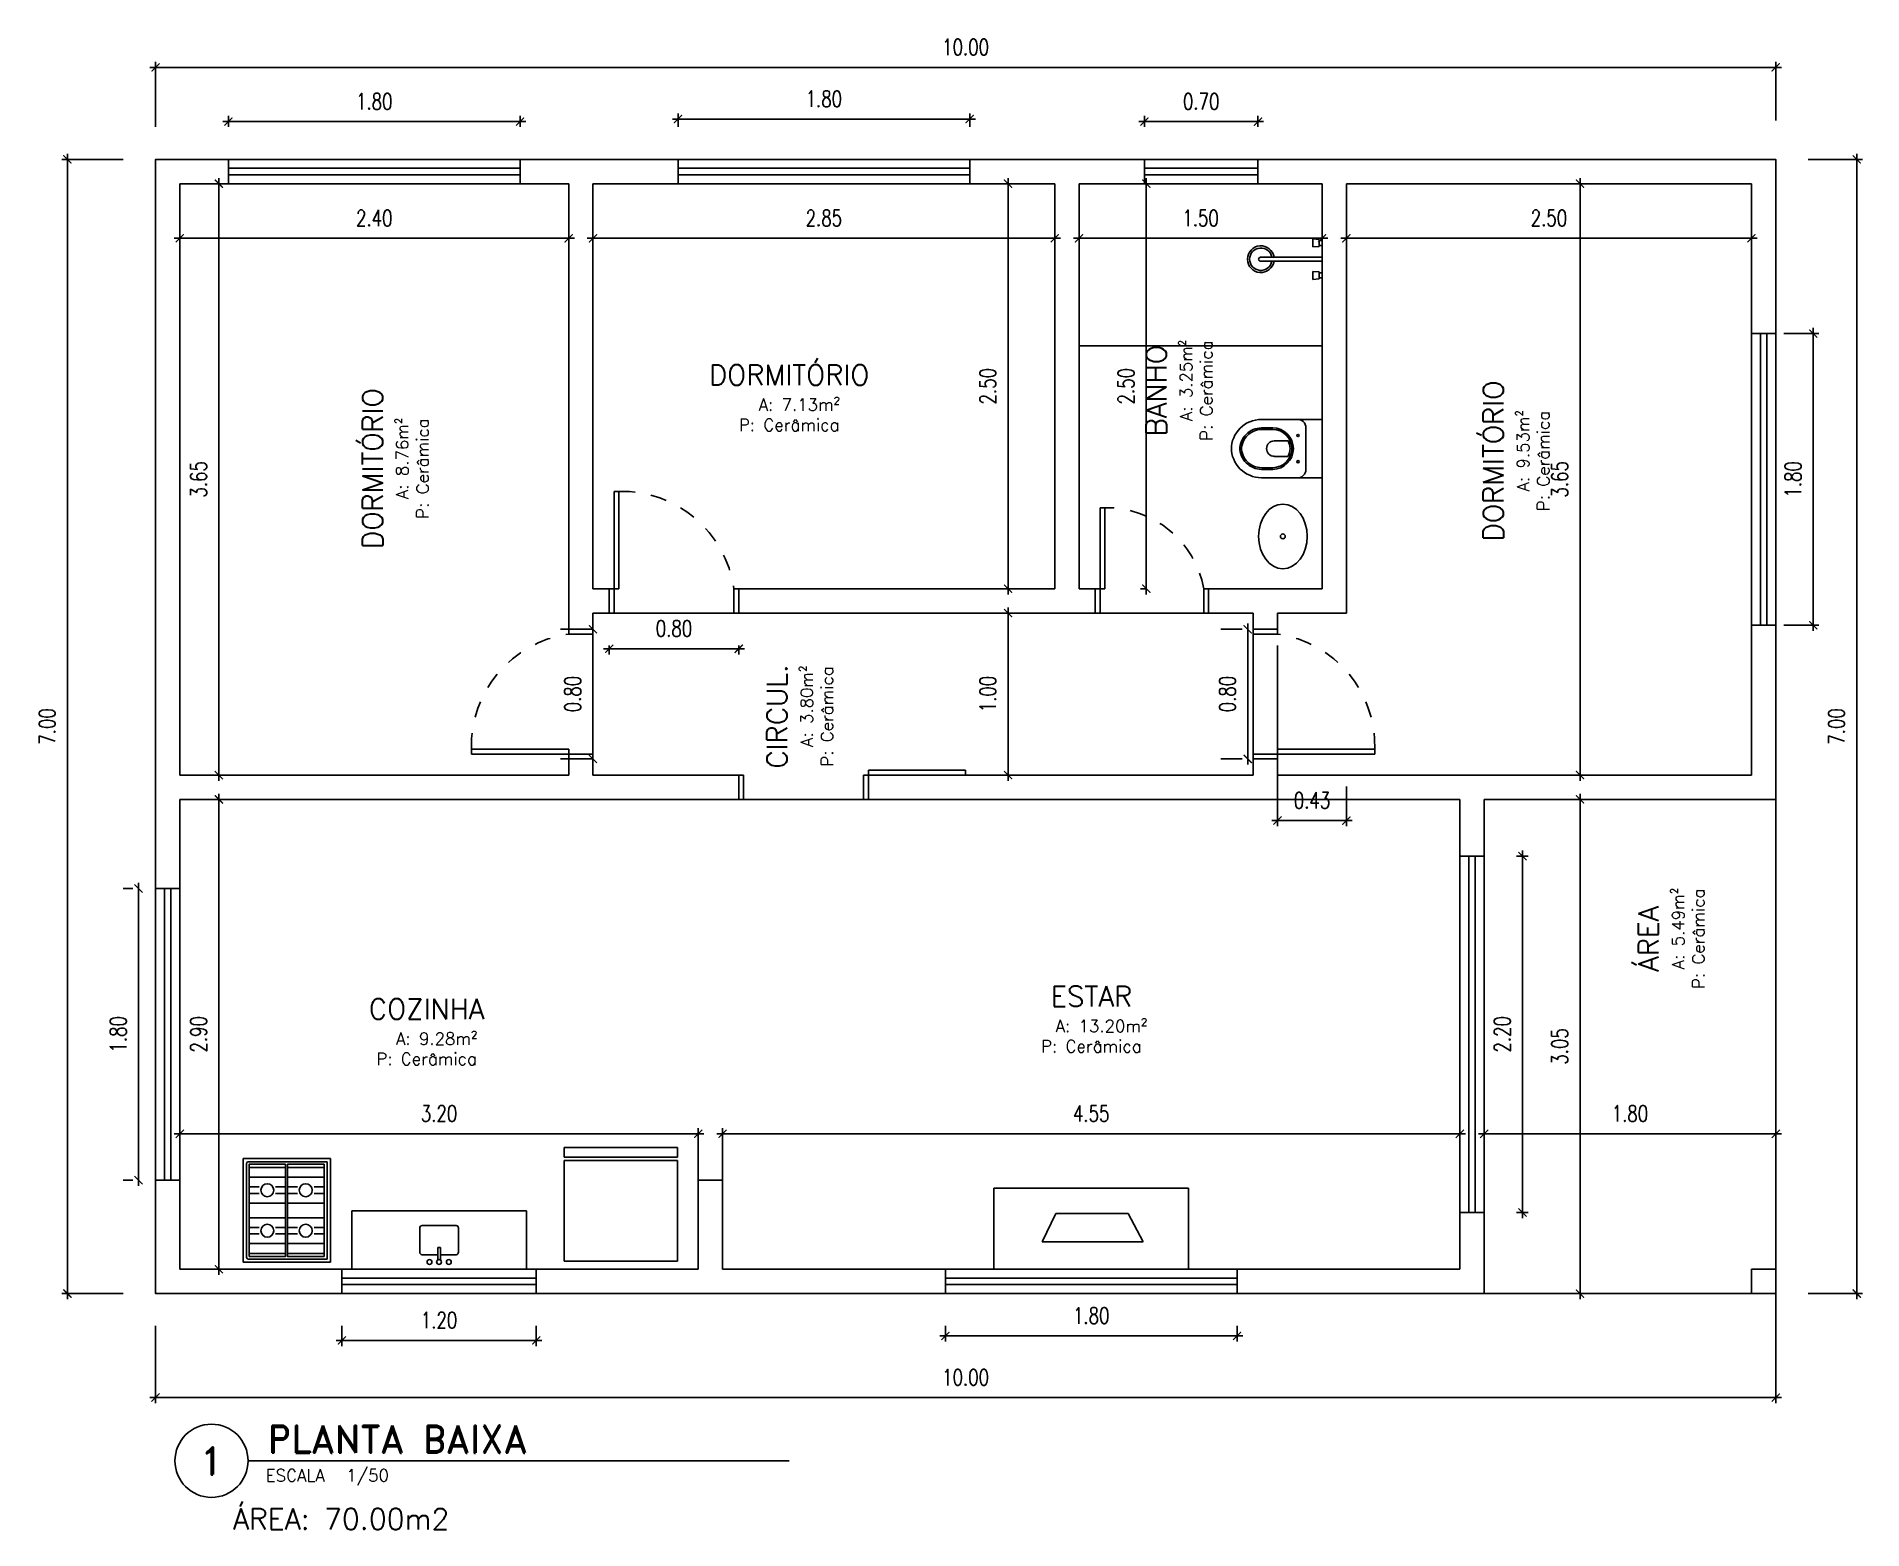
# Model space of a CAD drawing. Extents: x -0.7 to 10.5, y -1.5 to 7.8.
import ezdxf
from ezdxf.enums import TextEntityAlignment as Align

# ---------------------------------------------------------------- set-up
doc = ezdxf.new("R2010")
doc.units = 0
doc.header["$LTSCALE"] = 0.01
doc.header["$PDMODE"] = 2
doc.linetypes.add('TRAÇO-2PTOS_P', pattern=[0.625, 0.25, -0.125, 0, -0.125, 0, -0.125])
doc.layers.get('0').update_dxf_attribs({"color": 9, "linetype": 'CONTINUOUS', "plot": 0})
doc.layers.get('Defpoints').update_dxf_attribs({"linetype": 'CONTINUOUS'})
for name, color, linetype in [('A-COTAS', 8, 'CONTINUOUS'), ('A-JANELA', 2, 'CONTINUOUS'), ('A-MOBILIA', 8, 'CONTINUOUS'), ('A-MOBILIARIO', 8, 'CONTINUOUS'), ('A-PARED', 4, 'CONTINUOUS'), ('A-PISOS', 9, 'CONTINUOUS'), ('A-PORTA', 2, 'CONTINUOUS'), ('A-PROJECAO', 1, 'TRAÇO-2PTOS_P'), ('A-TEXTO', 3, 'CONTINUOUS'), ('A-WCCOZ', 1, 'CONTINUOUS'), ('AP-LEGEN', 3, 'CONTINUOUS')]:
    doc.layers.add(name, color=color, linetype=linetype)
doc.styles.add('ARCAD1', font='romans.shx')
doc.styles.add('ARCAD2', font='romand.shx')
doc.styles.add('COTAS', font='romans.shx', dxfattribs={"width": 0.75})
doc.dimstyles.new('COTAS_50', dxfattribs={"dimscale": 50, "dimtxt": 0.002, "dimasz": 0.001, "dimexe": 0.0007, "dimexo": 0.004, "dimgap": 0.0015, "dimtad": 1, "dimzin": 0, "dimdsep": 46, "dimtxsty": 'COTAS', "dimblk1": 'ARCHTICK', "dimblk2": 'ARCHTICK', "dimsah": 1, "dimcen": 0.003, "dimdle": 0.0007, "dimclrt": 1, "dimaunit": 1, "dimadec": 0, "dimazin": 0, "dimtfac": 1, "dimtix": 1, "dimtmove": 0, "dimatfit": 3, "dimldrblk": 'ARCHTICK', "dimfxl": 1, "dimtolj": 1, "dimtzin": 0, "dimarcsym": 0})

msp = doc.modelspace()

# ---------------------------------------------------------------- texts
at = {"layer": 'A-TEXTO', "char_height": 0.125, "attachment_point": 2, "style": 'ARCAD1'}
for s, width, insert, rotation in [('BANHO\\P\\pxi-3,l4,t4;{\\H0.6x;\\C2;A:^I3.25m²\\P\\pi0,l0,tz;P: Cerâmica}', 1.17744, (6.115, 5.573), 90), ('DORMITÓRIO\\P\\pxi-3,l4,t4;{\\H0.6x;\\C2;A:^I8.76m²\\P\\pi0,l0,tz;P: Cerâmica}', 1.24002, (1.277, 5.092), 90), ('DORMITÓRIO\\P\\pxi-3,l4,t4;{\\H0.6x;\\C2;A:^I9.53m²\\P\\pi0,l0,tz;P: Cerâmica}', 1.59726, (8.195, 5.139), 90), ('CIRCUL.\\P\\pxi-3,l4,t4;{\\H0.6x;\\C2;A:^I3.80m²\\P\\pi0,l0,tz;P: Cerâmica}', 1.59726, (3.774, 3.562), 90), ('ÁREA\\P\\pxi-3,l4,t4;{\\H0.6x;\\C2;A:^I5.49m²\\P\\pi0,l0,tz;P: Cerâmica}', 1.59726, (9.152, 2.19), 90), ('ESTAR\\P\\pxi-3,l4,t4;{\\H0.6x;\\C2;A:^I13.20m²\\P\\pi0,l0,tz;P: Cerâmica}', 1.59709, (5.776, 1.897), 359.9641)]:
    msp.add_mtext_dynamic_manual_height_columns(s, width=width, gutter_width=1.25, heights=[0], dxfattribs=dict(at, insert=insert, rotation=rotation))
at = {"layer": 'A-TEXTO', "style": 'ARCAD1'}
for s, width, gutter_width, insert, char_height, attachment_point in [('DORMITÓRIO\\P\\pxi-3,l4,t4;{\\H0.6x;\\C2;A:^I7.13m²\\P\\pi0,l0,tz;P: Cerâmica}', 1.59726, 1.25, (3.911, 5.732), 0.125, 2), ('COZINHA\\P\\pxi-3,l4,t4;{\\H0.6x;\\C2;A:^I9.28m²\\P\\pi0,l0,tz;P: Cerâmica}', 1.59726, 1.25, (1.673, 1.819), 0.125, 2), ('ÁREA: 70.00m2', 1.68558, 0.644, (0.477, -1.327), 0.12886, 1)]:
    msp.add_mtext_dynamic_manual_height_columns(s, width=width, gutter_width=gutter_width, heights=[0], dxfattribs=dict(at, insert=insert, char_height=char_height, attachment_point=attachment_point))

# ---------------------------------------------------------------- blocks, each defined once
blk = doc.blocks.new('_ARCHTICK')
at = {"color": 0, "linetype": 'ByBlock', "const_width": 0.15}
blk.add_lwpolyline([(-0.5, -0.5), (0.5, 0.5)], dxfattribs=at)
blk = doc.blocks.new('*D41')
at = {"layer": 'A-COTAS', "color": 0, "lineweight": -2, "transparency": 16777216}
for p, q in [((-0.2, 7), (-0.579, 7)), ((-0.544, -0.035), (-0.544, 7.035)), ((-0.2, 0), (-0.579, 0))]:
    blk.add_line(p, q, dxfattribs=at)
at = {"layer": 'Defpoints', "color": 0, "transparency": 16777216}
for p in [(-0.544, 7), (0, 7), (0, 0)]:
    blk.add_point(p, dxfattribs=at)
at = {"layer": 'A-COTAS', "color": 0, "lineweight": -2, "transparency": 16777216, "xscale": 0.05, "yscale": 0.05, "zscale": 0.05}
for p, rotation in [((-0.544, 7), 90), ((-0.544, 0), 270)]:
    blk.add_blockref('_ARCHTICK', p, dxfattribs=dict(at, rotation=rotation))
at = {"layer": 'A-COTAS', "color": 1, "transparency": 16777216, "insert": (-0.669, 3.5), "char_height": 0.1, "attachment_point": 5, "rotation": 90, "style": 'COTAS'}
blk.add_mtext('\\A1;7.00', dxfattribs=at)
blk = doc.blocks.new('*D42')
at = {"layer": 'A-COTAS', "color": 0, "lineweight": -2, "transparency": 16777216}
for p, q in [((0.391, 3.165), (0.391, 6.885)), ((0.35, 6.85), (0.426, 6.85)), ((0.35, 3.2), (0.426, 3.2))]:
    blk.add_line(p, q, dxfattribs=at)
at = {"layer": 'Defpoints', "color": 0, "transparency": 16777216}
for p in [(0.15, 6.85), (0.391, 6.85), (0.15, 3.2)]:
    blk.add_point(p, dxfattribs=at)
at = {"layer": 'A-COTAS', "color": 0, "lineweight": -2, "transparency": 16777216, "xscale": 0.05, "yscale": 0.05, "zscale": 0.05}
for p, rotation in [((0.391, 6.85), 90), ((0.391, 3.2), 270)]:
    blk.add_blockref('_ARCHTICK', p, dxfattribs=dict(at, rotation=rotation))
at = {"layer": 'A-COTAS', "color": 1, "transparency": 16777216, "insert": (0.266, 5.025), "char_height": 0.1, "attachment_point": 5, "rotation": 90, "style": 'COTAS'}
blk.add_mtext('\\A1;3.65', dxfattribs=at)
blk = doc.blocks.new('JANELA 180cm')
at = {"layer": 'A-JANELA'}
for p, q in [((6.85, 6.775), (6.85, 4.975)), ((6.905, 6.775), (6.905, 4.975)), ((6.945, 6.775), (6.945, 4.975)), ((7, 6.775), (7, 4.975))]:
    blk.add_line(p, q, dxfattribs=at)
blk = doc.blocks.new('*D44')
at = {"layer": 'A-COTAS', "color": 0, "lineweight": -2, "transparency": 16777216}
for p, q in [((0.115, 6.513), (2.585, 6.513)), ((0.15, 6.401), (0.15, 6.478)), ((2.55, 6.401), (2.55, 6.478))]:
    blk.add_line(p, q, dxfattribs=at)
at = {"layer": 'Defpoints', "color": 0, "transparency": 16777216}
for p in [(0.15, 6.601), (2.55, 6.601), (2.55, 6.513)]:
    blk.add_point(p, dxfattribs=at)
at = {"layer": 'A-COTAS', "color": 0, "lineweight": -2, "transparency": 16777216, "xscale": 0.05, "yscale": 0.05, "zscale": 0.05, "rotation": 180}
blk.add_blockref('_ARCHTICK', (0.15, 6.513), dxfattribs=at)
at = {"layer": 'A-COTAS', "color": 0, "lineweight": -2, "transparency": 16777216, "xscale": 0.05, "yscale": 0.05, "zscale": 0.05}
blk.add_blockref('_ARCHTICK', (2.55, 6.513), dxfattribs=at)
at = {"layer": 'A-COTAS', "color": 1, "transparency": 16777216, "insert": (1.35, 6.638), "char_height": 0.1, "attachment_point": 5, "style": 'COTAS'}
blk.add_mtext('\\A1;2.40', dxfattribs=at)
blk = doc.blocks.new('Porta80cm')
at = {"layer": 'A-PORTA'}
for p, q in [((4.64, 0.15), (4.64, 0.75)), ((4.64, 0.75), (4.67, 0.75)), ((4.67, 0.75), (4.67, 0.15)), ((3.9, 0.15), (3.93, 0.15)), ((3.93, 0.15), (3.93, 0)), ((4.67, 0.15), (4.64, 0.15)), ((4.67, 0.15), (4.67, 0)), ((4.67, 0.15), (4.7, 0.15)), ((3.9, 0), (3.93, 0)), ((4.67, 0), (4.7, 0))]:
    blk.add_line(p, q, dxfattribs=at)
at = {"layer": 'A-PROJECAO'}
blk.add_arc((4.621, 0.053), 0.698, 88.4291, 171.9712, dxfattribs=at)
blk = doc.blocks.new('*D46')
at = {"layer": 'A-COTAS', "color": 0, "lineweight": -2, "transparency": 16777216}
for p, q in [((2.665, 6.513), (5.585, 6.513)), ((2.7, 6.463), (2.7, 6.478)), ((5.55, 6.463), (5.55, 6.478))]:
    blk.add_line(p, q, dxfattribs=at)
at = {"layer": 'Defpoints', "color": 0, "transparency": 16777216}
for p in [(2.7, 6.663), (5.55, 6.663), (5.55, 6.513)]:
    blk.add_point(p, dxfattribs=at)
at = {"layer": 'A-COTAS', "color": 0, "lineweight": -2, "transparency": 16777216, "xscale": 0.05, "yscale": 0.05, "zscale": 0.05, "rotation": 180}
blk.add_blockref('_ARCHTICK', (2.7, 6.513), dxfattribs=at)
at = {"layer": 'A-COTAS', "color": 0, "lineweight": -2, "transparency": 16777216, "xscale": 0.05, "yscale": 0.05, "zscale": 0.05}
blk.add_blockref('_ARCHTICK', (5.55, 6.513), dxfattribs=at)
at = {"layer": 'A-COTAS', "color": 1, "transparency": 16777216, "insert": (4.125, 6.638), "char_height": 0.1, "attachment_point": 5, "style": 'COTAS'}
blk.add_mtext('\\A1;2.85', dxfattribs=at)
blk = doc.blocks.new('*D47')
at = {"layer": 'A-COTAS', "color": 0, "lineweight": -2, "transparency": 16777216}
for p, q in [((5.665, 6.513), (7.235, 6.513)), ((5.7, 6.404), (5.7, 6.478)), ((7.2, 6.404), (7.2, 6.478))]:
    blk.add_line(p, q, dxfattribs=at)
at = {"layer": 'Defpoints', "color": 0, "transparency": 16777216}
for p in [(5.7, 6.604), (7.2, 6.604), (7.2, 6.513)]:
    blk.add_point(p, dxfattribs=at)
at = {"layer": 'A-COTAS', "color": 0, "lineweight": -2, "transparency": 16777216, "xscale": 0.05, "yscale": 0.05, "zscale": 0.05, "rotation": 180}
blk.add_blockref('_ARCHTICK', (5.7, 6.513), dxfattribs=at)
at = {"layer": 'A-COTAS', "color": 0, "lineweight": -2, "transparency": 16777216, "xscale": 0.05, "yscale": 0.05, "zscale": 0.05}
blk.add_blockref('_ARCHTICK', (7.2, 6.513), dxfattribs=at)
at = {"layer": 'A-COTAS', "color": 1, "transparency": 16777216, "insert": (6.45, 6.638), "char_height": 0.1, "attachment_point": 5, "style": 'COTAS'}
blk.add_mtext('\\A1;1.50', dxfattribs=at)
blk = doc.blocks.new('*D48')
at = {"layer": 'A-COTAS', "color": 0, "lineweight": -2, "transparency": 16777216}
for p, q in [((5.262, 4.315), (5.262, 6.885)), ((5.062, 6.85), (5.227, 6.85)), ((5.062, 4.35), (5.227, 4.35))]:
    blk.add_line(p, q, dxfattribs=at)
at = {"layer": 'Defpoints', "color": 0, "transparency": 16777216}
for p in [(5.262, 6.85), (5.262, 6.85), (5.262, 4.35)]:
    blk.add_point(p, dxfattribs=at)
at = {"layer": 'A-COTAS', "color": 0, "lineweight": -2, "transparency": 16777216, "xscale": 0.05, "yscale": 0.05, "zscale": 0.05}
for p, rotation in [((5.262, 6.85), 90), ((5.262, 4.35), 270)]:
    blk.add_blockref('_ARCHTICK', p, dxfattribs=dict(at, rotation=rotation))
at = {"layer": 'A-COTAS', "color": 1, "transparency": 16777216, "insert": (5.137, 5.6), "char_height": 0.1, "attachment_point": 5, "rotation": 90, "style": 'COTAS'}
blk.add_mtext('\\A1;2.50', dxfattribs=at)
blk = doc.blocks.new('*D49')
at = {"layer": 'A-COTAS', "color": 0, "lineweight": -2, "transparency": 16777216}
for p, q in [((5.224, 4.2), (5.227, 4.2)), ((5.262, 3.165), (5.262, 4.235)), ((5.224, 3.2), (5.227, 3.2))]:
    blk.add_line(p, q, dxfattribs=at)
at = {"layer": 'Defpoints', "color": 0, "transparency": 16777216}
for p in [(5.262, 4.2), (5.424, 4.2), (5.424, 3.2)]:
    blk.add_point(p, dxfattribs=at)
at = {"layer": 'A-COTAS', "color": 0, "lineweight": -2, "transparency": 16777216, "xscale": 0.05, "yscale": 0.05, "zscale": 0.05}
for p, rotation in [((5.262, 4.2), 90), ((5.262, 3.2), 270)]:
    blk.add_blockref('_ARCHTICK', p, dxfattribs=dict(at, rotation=rotation))
at = {"layer": 'A-COTAS', "color": 1, "transparency": 16777216, "insert": (5.137, 3.7), "char_height": 0.1, "attachment_point": 5, "rotation": 90, "style": 'COTAS'}
blk.add_mtext('\\A1;1.00', dxfattribs=at)
blk = doc.blocks.new('*D50')
at = {"layer": 'A-COTAS', "color": 0, "lineweight": -2, "transparency": 16777216}
for p, q in [((0.432, 3.05), (0.356, 3.05)), ((0.391, 0.115), (0.391, 3.085)), ((0.432, 0.15), (0.356, 0.15))]:
    blk.add_line(p, q, dxfattribs=at)
at = {"layer": 'Defpoints', "color": 0, "transparency": 16777216}
for p in [(0.391, 3.05), (0.632, 3.05), (0.632, 0.15)]:
    blk.add_point(p, dxfattribs=at)
at = {"layer": 'A-COTAS', "color": 0, "lineweight": -2, "transparency": 16777216, "xscale": 0.05, "yscale": 0.05, "zscale": 0.05}
for p, rotation in [((0.391, 3.05), 90), ((0.391, 0.15), 270)]:
    blk.add_blockref('_ARCHTICK', p, dxfattribs=dict(at, rotation=rotation))
at = {"layer": 'A-COTAS', "color": 1, "transparency": 16777216, "insert": (0.266, 1.6), "char_height": 0.1, "attachment_point": 5, "rotation": 90, "style": 'COTAS'}
blk.add_mtext('\\A1;2.90', dxfattribs=at)
blk = doc.blocks.new('pia')
at = {"layer": 'A-WCCOZ', "linetype": 'Continuous'}
for p, q in [((-0.856, 7.95), (-1.935, 7.95)), ((-1.935, 7.95), (-1.935, 7.59)), ((-1.403, 7.815), (-1.403, 7.892)), ((-1.388, 7.815), (-1.388, 7.892)), ((-0.856, 7.59), (-0.856, 7.95)), ((-1.515, 7.695), (-1.515, 7.845)), ((-1.403, 7.86), (-1.5, 7.86)), ((-1.388, 7.815), (-1.403, 7.815)), ((-1.291, 7.86), (-1.388, 7.86)), ((-1.276, 7.695), (-1.276, 7.845)), ((-1.5, 7.68), (-1.291, 7.68)), ((-1.935, 7.59), (-0.856, 7.59))]:
    blk.add_line(p, q, dxfattribs=at)
for centre in [(-1.455, 7.905), (-1.395, 7.905), (-1.336, 7.905)]:
    blk.add_circle(centre, 0.015, dxfattribs=at)
for centre, start, end in [((-1.5, 7.845), 90, 180), ((-1.291, 7.845), 0, 90), ((-1.5, 7.695), 180, 270), ((-1.291, 7.695), 270, 0)]:
    blk.add_arc(centre, 0.015, start, end, dxfattribs=at)
blk = doc.blocks.new('*D52')
at = {"layer": 'A-COTAS', "color": 0, "lineweight": -2, "transparency": 16777216}
for p, q in [((0.15, 0.625), (0.15, 1.021)), ((3.35, 0.625), (3.35, 1.021)), ((0.115, 0.986), (3.385, 0.986))]:
    blk.add_line(p, q, dxfattribs=at)
at = {"layer": 'Defpoints', "color": 0, "transparency": 16777216}
for p in [(3.35, 0.986), (0.15, 0.425), (3.35, 0.425)]:
    blk.add_point(p, dxfattribs=at)
at = {"layer": 'A-COTAS', "color": 0, "lineweight": -2, "transparency": 16777216, "xscale": 0.05, "yscale": 0.05, "zscale": 0.05, "rotation": 180}
blk.add_blockref('_ARCHTICK', (0.15, 0.986), dxfattribs=at)
at = {"layer": 'A-COTAS', "color": 0, "lineweight": -2, "transparency": 16777216, "xscale": 0.05, "yscale": 0.05, "zscale": 0.05}
blk.add_blockref('_ARCHTICK', (3.35, 0.986), dxfattribs=at)
at = {"layer": 'A-COTAS', "color": 1, "transparency": 16777216, "insert": (1.75, 1.111), "char_height": 0.1, "attachment_point": 5, "style": 'COTAS'}
blk.add_mtext('\\A1;3.20', dxfattribs=at)
blk = doc.blocks.new('Porta 70cm')
at = {"layer": 'A-PORTA'}
for p, q in [((1.889, 5.557), (1.859, 5.557)), ((1.859, 5.557), (1.859, 5.057)), ((1.889, 5.057), (1.889, 5.557)), ((1.859, 5.057), (1.829, 5.057)), ((1.859, 5.057), (1.859, 4.907)), ((1.859, 5.057), (1.889, 5.057)), ((2.499, 5.057), (2.499, 4.907)), ((2.529, 5.057), (2.499, 5.057)), ((1.859, 4.907), (1.829, 4.907)), ((2.529, 4.907), (2.499, 4.907))]:
    blk.add_line(p, q, dxfattribs=at)
at = {"layer": 'A-PROJECAO'}
blk.add_arc((1.9, 4.948), 0.609, 10.3104, 91.0086, dxfattribs=at)
blk = doc.blocks.new('*D54')
at = {"layer": 'A-COTAS', "color": 0, "lineweight": -2, "transparency": 16777216}
for p, q in [((3.5, 0.625), (3.5, 1.021)), ((8.05, 0.525), (8.05, 1.021)), ((3.465, 0.986), (8.085, 0.986))]:
    blk.add_line(p, q, dxfattribs=at)
at = {"layer": 'Defpoints', "color": 0, "transparency": 16777216}
for p in [(8.05, 0.986), (3.5, 0.425), (8.05, 0.325)]:
    blk.add_point(p, dxfattribs=at)
at = {"layer": 'A-COTAS', "color": 0, "lineweight": -2, "transparency": 16777216, "xscale": 0.05, "yscale": 0.05, "zscale": 0.05, "rotation": 180}
blk.add_blockref('_ARCHTICK', (3.5, 0.986), dxfattribs=at)
at = {"layer": 'A-COTAS', "color": 0, "lineweight": -2, "transparency": 16777216, "xscale": 0.05, "yscale": 0.05, "zscale": 0.05}
blk.add_blockref('_ARCHTICK', (8.05, 0.986), dxfattribs=at)
at = {"layer": 'A-COTAS', "color": 1, "transparency": 16777216, "insert": (5.775, 1.111), "char_height": 0.1, "attachment_point": 5, "style": 'COTAS'}
blk.add_mtext('\\A1;4.55', dxfattribs=at)
blk = doc.blocks.new('*D55')
at = {"layer": 'A-COTAS', "color": 0, "lineweight": -2, "transparency": 16777216}
for p, q in [((10, 2.85), (10, 0.951)), ((8.2, 2.675), (8.2, 0.951)), ((8.165, 0.986), (10.035, 0.986))]:
    blk.add_line(p, q, dxfattribs=at)
at = {"layer": 'Defpoints', "color": 0, "transparency": 16777216}
for p in [(10, 3.05), (8.2, 2.875), (10, 0.986)]:
    blk.add_point(p, dxfattribs=at)
at = {"layer": 'A-COTAS', "color": 0, "lineweight": -2, "transparency": 16777216, "xscale": 0.05, "yscale": 0.05, "zscale": 0.05, "rotation": 180}
blk.add_blockref('_ARCHTICK', (8.2, 0.986), dxfattribs=at)
at = {"layer": 'A-COTAS', "color": 0, "lineweight": -2, "transparency": 16777216, "xscale": 0.05, "yscale": 0.05, "zscale": 0.05}
blk.add_blockref('_ARCHTICK', (10, 0.986), dxfattribs=at)
at = {"layer": 'A-COTAS', "color": 1, "transparency": 16777216, "insert": (9.1, 1.111), "char_height": 0.1, "attachment_point": 5, "style": 'COTAS'}
blk.add_mtext('\\A1;1.80', dxfattribs=at)
blk = doc.blocks.new('*D56')
at = {"layer": 'A-COTAS', "color": 0, "lineweight": -2, "transparency": 16777216}
for p, q in [((10, 2.85), (10, -0.677)), ((0, -0.2), (0, -0.677)), ((10.035, -0.642), (-0.035, -0.642))]:
    blk.add_line(p, q, dxfattribs=at)
at = {"layer": 'Defpoints', "color": 0, "transparency": 16777216}
for p in [(10, 3.05), (0, 0), (0, -0.642)]:
    blk.add_point(p, dxfattribs=at)
at = {"layer": 'A-COTAS', "color": 0, "lineweight": -2, "transparency": 16777216, "xscale": 0.05, "yscale": 0.05, "zscale": 0.05, "rotation": 180}
blk.add_blockref('_ARCHTICK', (0, -0.642), dxfattribs=at)
at = {"layer": 'A-COTAS', "color": 0, "lineweight": -2, "transparency": 16777216, "xscale": 0.05, "yscale": 0.05, "zscale": 0.05}
blk.add_blockref('_ARCHTICK', (10, -0.642), dxfattribs=at)
at = {"layer": 'A-COTAS', "color": 1, "transparency": 16777216, "insert": (5, -0.517), "char_height": 0.1, "attachment_point": 5, "style": 'COTAS'}
blk.add_mtext('\\A1;10.00', dxfattribs=at)
blk = doc.blocks.new('*D57')
at = {"layer": 'A-COTAS', "color": 0, "lineweight": -2, "transparency": 16777216}
for p, q in [((10.2, 7), (10.535, 7)), ((10.5, -0.035), (10.5, 7.035)), ((10.2, 0), (10.535, 0))]:
    blk.add_line(p, q, dxfattribs=at)
at = {"layer": 'Defpoints', "color": 0, "transparency": 16777216}
for p in [(10, 7), (10.5, 7), (10, 0)]:
    blk.add_point(p, dxfattribs=at)
at = {"layer": 'A-COTAS', "color": 0, "lineweight": -2, "transparency": 16777216, "xscale": 0.05, "yscale": 0.05, "zscale": 0.05}
for p, rotation in [((10.5, 7), 90), ((10.5, 0), 270)]:
    blk.add_blockref('_ARCHTICK', p, dxfattribs=dict(at, rotation=rotation))
at = {"layer": 'A-COTAS', "color": 1, "transparency": 16777216, "insert": (10.375, 3.5), "char_height": 0.1, "attachment_point": 5, "rotation": 90, "style": 'COTAS'}
blk.add_mtext('\\A1;7.00', dxfattribs=at)
blk = doc.blocks.new('*D58')
at = {"layer": 'A-COTAS', "color": 0, "lineweight": -2, "transparency": 16777216}
for p, q in [((10.035, 7.568), (-0.035, 7.568)), ((0, 7.2), (0, 7.603)), ((10, 7.239), (10, 7.603))]:
    blk.add_line(p, q, dxfattribs=at)
at = {"layer": 'Defpoints', "color": 0, "transparency": 16777216}
for p in [(0, 7.568), (0, 7), (10, 7.039)]:
    blk.add_point(p, dxfattribs=at)
at = {"layer": 'A-COTAS', "color": 0, "lineweight": -2, "transparency": 16777216, "xscale": 0.05, "yscale": 0.05, "zscale": 0.05, "rotation": 180}
blk.add_blockref('_ARCHTICK', (0, 7.568), dxfattribs=at)
at = {"layer": 'A-COTAS', "color": 0, "lineweight": -2, "transparency": 16777216, "xscale": 0.05, "yscale": 0.05, "zscale": 0.05}
blk.add_blockref('_ARCHTICK', (10, 7.568), dxfattribs=at)
at = {"layer": 'A-COTAS', "color": 1, "transparency": 16777216, "insert": (5, 7.693), "char_height": 0.1, "attachment_point": 5, "style": 'COTAS'}
blk.add_mtext('\\A1;10.00', dxfattribs=at)
blk = doc.blocks.new('*D59')
at = {"layer": 'A-COTAS', "color": 0, "lineweight": -2, "transparency": 16777216}
for p, q in [((6.115, 4.315), (6.115, 6.885)), ((6.409, 6.85), (6.08, 6.85)), ((6.109, 4.35), (6.08, 4.35))]:
    blk.add_line(p, q, dxfattribs=at)
at = {"layer": 'Defpoints', "color": 0, "transparency": 16777216}
for p in [(6.115, 6.85), (6.609, 6.85), (6.309, 4.35)]:
    blk.add_point(p, dxfattribs=at)
at = {"layer": 'A-COTAS', "color": 0, "lineweight": -2, "transparency": 16777216, "xscale": 0.05, "yscale": 0.05, "zscale": 0.05}
for p, rotation in [((6.115, 6.85), 90), ((6.115, 4.35), 270)]:
    blk.add_blockref('_ARCHTICK', p, dxfattribs=dict(at, rotation=rotation))
at = {"layer": 'A-COTAS', "color": 1, "transparency": 16777216, "insert": (5.99, 5.6), "char_height": 0.1, "attachment_point": 5, "rotation": 90, "style": 'COTAS'}
blk.add_mtext('\\A1;2.50', dxfattribs=at)
blk = doc.blocks.new('*D60')
at = {"layer": 'A-COTAS', "color": 0, "lineweight": -2, "transparency": 16777216}
for p, q in [((8.792, 3.165), (8.792, 6.885)), ((9.047, 6.85), (8.757, 6.85)), ((9.047, 3.2), (8.757, 3.2))]:
    blk.add_line(p, q, dxfattribs=at)
at = {"layer": 'Defpoints', "color": 0, "transparency": 16777216}
for p in [(8.792, 6.85), (9.247, 6.85), (9.247, 3.2)]:
    blk.add_point(p, dxfattribs=at)
at = {"layer": 'A-COTAS', "color": 0, "lineweight": -2, "transparency": 16777216, "xscale": 0.05, "yscale": 0.05, "zscale": 0.05}
for p, rotation in [((8.792, 6.85), 90), ((8.792, 3.2), 270)]:
    blk.add_blockref('_ARCHTICK', p, dxfattribs=dict(at, rotation=rotation))
at = {"layer": 'A-COTAS', "color": 1, "transparency": 16777216, "insert": (8.667, 5.025), "char_height": 0.1, "attachment_point": 5, "rotation": 90, "style": 'COTAS'}
blk.add_mtext('\\A1;3.65', dxfattribs=at)
blk = doc.blocks.new('*D61')
at = {"layer": 'A-COTAS', "color": 0, "lineweight": -2, "transparency": 16777216}
for p, q in [((7.35, 6.308), (7.35, 6.548)), ((9.85, 6.308), (9.85, 6.548)), ((7.315, 6.513), (9.885, 6.513))]:
    blk.add_line(p, q, dxfattribs=at)
at = {"layer": 'Defpoints', "color": 0, "transparency": 16777216}
for p in [(9.85, 6.513), (7.35, 6.108), (9.85, 6.108)]:
    blk.add_point(p, dxfattribs=at)
at = {"layer": 'A-COTAS', "color": 0, "lineweight": -2, "transparency": 16777216, "xscale": 0.05, "yscale": 0.05, "zscale": 0.05, "rotation": 180}
blk.add_blockref('_ARCHTICK', (7.35, 6.513), dxfattribs=at)
at = {"layer": 'A-COTAS', "color": 0, "lineweight": -2, "transparency": 16777216, "xscale": 0.05, "yscale": 0.05, "zscale": 0.05}
blk.add_blockref('_ARCHTICK', (9.85, 6.513), dxfattribs=at)
at = {"layer": 'A-COTAS', "color": 1, "transparency": 16777216, "insert": (8.6, 6.638), "char_height": 0.1, "attachment_point": 5, "style": 'COTAS'}
blk.add_mtext('\\A1;2.50', dxfattribs=at)
blk = doc.blocks.new('ABNT_T')
blk.add_line((0.012, 0), (0.1008, 0))
blk.add_circle((0.006, 0), 0.006)
at = {"style": 'ARCAD1'}
blk.add_text('ESCALA ', height=0.002, dxfattribs=at).set_placement((0.0149, -0.0034))
for tag, p, height, style in [('TITULO', (0.0152, 0.0013), 0.0045, 'ARCAD2'), ('ESCALA', (0.0281, -0.0034), 0.002, 'ARCAD1')]:
    blk.add_attdef(tag, p, '', height=height, dxfattribs=dict(style=style))
at = {"style": 'ARCAD2'}
blk.add_attdef('NO', text='', height=0.0045, dxfattribs=at).set_placement((0.006, 0), align=Align.MIDDLE)
blk = doc.blocks.new('fogaoo')
at = {"layer": 'A-MOBILIARIO'}
for p, q in [((-38.973, 135.253), (-38.973, 135.893)), ((-38.973, 135.893), (-38.435, 135.893)), ((-38.953, 135.863), (-38.953, 135.283)), ((-38.455, 135.873), (-38.943, 135.873)), ((-38.713, 135.838), (-38.938, 135.838)), ((-38.7, 135.838), (-38.475, 135.838)), ((-38.713, 135.778), (-38.938, 135.778)), ((-38.876, 135.718), (-38.938, 135.718)), ((-38.713, 135.718), (-38.774, 135.718)), ((-38.7, 135.778), (-38.475, 135.778)), ((-38.7, 135.718), (-38.639, 135.718)), ((-38.536, 135.718), (-38.475, 135.718)), ((-38.876, 135.678), (-38.938, 135.678)), ((-38.713, 135.618), (-38.938, 135.618)), ((-38.713, 135.678), (-38.774, 135.678)), ((-38.7, 135.678), (-38.639, 135.678)), ((-38.7, 135.618), (-38.475, 135.618)), ((-38.536, 135.678), (-38.475, 135.678)), ((-38.713, 135.528), (-38.938, 135.528)), ((-38.876, 135.468), (-38.938, 135.468)), ((-38.713, 135.468), (-38.774, 135.468)), ((-38.7, 135.528), (-38.475, 135.528)), ((-38.7, 135.468), (-38.639, 135.468)), ((-38.536, 135.468), (-38.475, 135.468)), ((-38.876, 135.428), (-38.938, 135.428)), ((-38.713, 135.368), (-38.938, 135.368)), ((-38.713, 135.428), (-38.774, 135.428)), ((-38.7, 135.428), (-38.639, 135.428)), ((-38.7, 135.368), (-38.475, 135.368)), ((-38.536, 135.428), (-38.475, 135.428)), ((-38.435, 135.253), (-38.973, 135.253)), ((-38.943, 135.273), (-38.455, 135.273)), ((-38.713, 135.308), (-38.938, 135.308)), ((-38.7, 135.308), (-38.475, 135.308))]:
    blk.add_line(p, q, dxfattribs=at)
for points in [[(-38.938, 135.288), (-38.713, 135.288), (-38.713, 135.858), (-38.938, 135.858)], [(-38.475, 135.288), (-38.7, 135.288), (-38.7, 135.858), (-38.475, 135.858)]]:
    blk.add_lwpolyline(points, close=True, dxfattribs=at)
for centre in [(-38.825, 135.698), (-38.588, 135.698), (-38.825, 135.448), (-38.588, 135.448)]:
    blk.add_circle(centre, 0.04, dxfattribs=at)
for centre, start, end in [((-38.943, 135.863), 90, 180), ((-38.943, 135.283), 180, 270)]:
    blk.add_arc(centre, 0.01, start, end, dxfattribs=at)
at = {"layer": 'A-PISOS'}
for p, q in [((-38.455, 135.273), (-38.455, 135.873)), ((-38.435, 135.253), (-38.435, 135.893))]:
    blk.add_line(p, q, dxfattribs=at)
blk = doc.blocks.new('gel')
at = {"layer": 'A-MOBILIARIO'}
for p, q in [((-70.924, 26.065), (-71.624, 26.065)), ((-71.624, 26.065), (-71.624, 26.005)), ((-70.924, 26.005), (-70.924, 26.065)), ((-70.924, 26.005), (-71.624, 26.005)), ((-70.924, 25.985), (-71.624, 25.985)), ((-71.624, 25.985), (-71.624, 25.365)), ((-70.924, 25.365), (-70.924, 25.985)), ((-71.624, 25.365), (-70.924, 25.365))]:
    blk.add_line(p, q, dxfattribs=at)
blk = doc.blocks.new('piaa')
at = {"layer": 'A-WCCOZ'}
blk.add_circle((-79.984, 7.243), 0.015, dxfattribs=at)
blk.add_ellipse((-79.984, 7.243), major_axis=(-0.2, 0), ratio=0.75, dxfattribs=at)
blk = doc.blocks.new('vaso')
for p, q in [((-0.18, -0.075), (0.18, -0.075)), ((0, -0.175), (-0.128, -0.175)), ((0, -0.175), (0.128, -0.175)), ((0, -0.175), (0.128, -0.175)), ((-0.047, -0.284), (-0.047, -0.37)), ((0.048, -0.284), (0.048, -0.37))]:
    blk.add_line(p, q)
for points in [[(0, -0.635), (-0.001, -0.635), (-0.001, -0.635), (-0.015, -0.635), (-0.031, -0.632), (-0.049, -0.627), (-0.066, -0.62), (-0.082, -0.613), (-0.098, -0.603), (-0.112, -0.593), (-0.126, -0.581), (-0.138, -0.567), (-0.148, -0.553), (-0.158, -0.537), (-0.165, -0.521), (-0.172, -0.504), (-0.176, -0.486), (-0.179, -0.468), (-0.18, -0.449), (-0.18, -0.075)], [(0, -0.635), (0.001, -0.635), (0.001, -0.635), (0.015, -0.635), (0.031, -0.632), (0.049, -0.627), (0.066, -0.62), (0.082, -0.613), (0.098, -0.603), (0.112, -0.593), (0.126, -0.581), (0.138, -0.567), (0.148, -0.553), (0.158, -0.537), (0.165, -0.521), (0.172, -0.504), (0.176, -0.486), (0.179, -0.468), (0.18, -0.449), (0.18, -0.075)], [(0, -0.582), (-0.008, -0.582), (-0.02, -0.58), (-0.033, -0.577), (-0.046, -0.572), (-0.058, -0.566), (-0.069, -0.559), (-0.079, -0.552), (-0.088, -0.543), (-0.097, -0.534), (-0.104, -0.524), (-0.111, -0.513), (-0.117, -0.5), (-0.122, -0.488), (-0.125, -0.475), (-0.127, -0.463), (-0.128, -0.448), (-0.128, -0.38)], [(0.001, -0.572), (-0.007, -0.572), (-0.018, -0.571), (-0.03, -0.567), (-0.042, -0.562), (-0.053, -0.557), (-0.063, -0.551), (-0.073, -0.544), (-0.081, -0.536), (-0.089, -0.528), (-0.096, -0.518), (-0.102, -0.508), (-0.108, -0.497), (-0.112, -0.485), (-0.115, -0.473), (-0.117, -0.462), (-0.118, -0.447), (-0.118, -0.379)], [(-0.001, -0.572), (0.007, -0.572), (0.018, -0.571), (0.03, -0.567), (0.042, -0.562), (0.053, -0.557), (0.063, -0.551), (0.073, -0.544), (0.081, -0.536), (0.089, -0.528), (0.096, -0.518), (0.102, -0.508), (0.108, -0.497), (0.112, -0.485), (0.115, -0.473), (0.117, -0.462), (0.118, -0.447), (0.118, -0.379)], [(0, -0.582), (0.008, -0.582), (0.02, -0.58), (0.033, -0.577), (0.046, -0.572), (0.058, -0.566), (0.069, -0.559), (0.079, -0.552), (0.088, -0.543), (0.097, -0.534), (0.104, -0.524), (0.111, -0.513), (0.117, -0.5), (0.122, -0.488), (0.125, -0.475), (0.127, -0.463), (0.128, -0.448), (0.128, -0.38)]]:
    blk.add_lwpolyline(points)
for centre in [(-0.081, -0.223), (0.081, -0.223)]:
    blk.add_circle(centre, 0.00701)
for centre, radius, start, end in [((-0.128, -0.227), 0.0525, 90, 185.465), ((0.128, -0.227), 0.0525, 354.535, 90), ((0, -0.38), 0.128, 90.0192, 179.9537), ((0, -0.38), 0.118, 90.0192, 179.9537), ((0, -0.37), 0.0978, 60.9541, 119.0459), ((0, -0.38), 0.128, 0.0463, 89.9808), ((0, -0.38), 0.118, 0.0463, 89.9808), ((0, -0.37), 0.0475, 180, 0)]:
    blk.add_arc(centre, radius, start, end)
blk = doc.blocks.new('chuveiro zip')
at = {"layer": 'A-WCCOZ'}
for p, q in [((6.372, 3.314), (6.372, 2.934)), ((6.396, 3.314), (6.396, 2.934)), ((6.259, 2.991), (6.309, 2.991)), ((6.262, 2.951), (6.259, 2.991)), ((6.262, 2.951), (6.306, 2.951)), ((6.269, 2.951), (6.269, 2.934)), ((6.299, 2.951), (6.299, 2.934)), ((6.306, 2.951), (6.309, 2.991)), ((6.462, 2.951), (6.46, 2.991)), ((6.509, 2.991), (6.46, 2.991)), ((6.506, 2.951), (6.462, 2.951)), ((6.469, 2.951), (6.469, 2.934)), ((6.499, 2.951), (6.499, 2.934)), ((6.506, 2.951), (6.509, 2.991))]:
    blk.add_line(p, q, dxfattribs=at)
for centre, radius, start, end in [((6.384, 3.312), 0.0825, 278.4801, 261.5199), ((6.384, 3.312), 0.0693, 280.118, 259.882), ((6.384, 3.314), 0.0122, 0, 180)]:
    blk.add_arc(centre, radius, start, end, dxfattribs=at)
blk = doc.blocks.new('*D64')
at = {"layer": 'A-COTAS', "color": 0, "lineweight": -2, "transparency": 16777216}
for p, q in [((8.792, 3.085), (8.792, -0.035)), ((8.972, 3.05), (8.827, 3.05)), ((8.972, 0), (8.827, 0))]:
    blk.add_line(p, q, dxfattribs=at)
at = {"layer": 'Defpoints', "color": 0, "transparency": 16777216}
for p in [(8.772, 3.05), (8.772, 0), (8.792, 0)]:
    blk.add_point(p, dxfattribs=at)
at = {"layer": 'A-COTAS', "color": 0, "lineweight": -2, "transparency": 16777216, "xscale": 0.05, "yscale": 0.05, "zscale": 0.05}
for p, rotation in [((8.792, 3.05), 90), ((8.792, 0), 270)]:
    blk.add_blockref('_ARCHTICK', p, dxfattribs=dict(at, rotation=rotation))
at = {"layer": 'A-COTAS', "color": 1, "transparency": 16777216, "insert": (8.667, 1.525), "char_height": 0.1, "attachment_point": 5, "rotation": 90, "style": 'COTAS'}
blk.add_mtext('\\A1;3.05', dxfattribs=at)
blk = doc.blocks.new('tv')
at = {"layer": 'A-MOBILIARIO'}
for p, q in [((-72.75, 23.627), (-72.666, 23.802)), ((-72.666, 23.802), (-72.219, 23.802)), ((-72.128, 23.627), (-72.219, 23.802)), ((-72.128, 23.627), (-72.75, 23.627))]:
    blk.add_line(p, q, dxfattribs=at)
blk.add_lwpolyline([(-71.848, 23.457), (-71.848, 23.957), (-73.048, 23.957), (-73.048, 23.457)], close=True, dxfattribs=at)
blk = doc.blocks.new('*D65')
at = {"layer": 'A-COTAS', "color": 0, "lineweight": -2, "transparency": 16777216}
for p, q in [((2.5, 4.1), (2.665, 4.1)), ((2.7, 3.265), (2.7, 4.135)), ((2.5, 3.3), (2.665, 3.3))]:
    blk.add_line(p, q, dxfattribs=at)
at = {"layer": 'Defpoints', "color": 0, "transparency": 16777216}
for p in [(2.7, 4.1), (2.7, 4.1), (2.7, 3.3)]:
    blk.add_point(p, dxfattribs=at)
at = {"layer": 'A-COTAS', "color": 0, "lineweight": -2, "transparency": 16777216, "xscale": 0.05, "yscale": 0.05, "zscale": 0.05}
for p, rotation in [((2.7, 4.1), 90), ((2.7, 3.3), 270)]:
    blk.add_blockref('_ARCHTICK', p, dxfattribs=dict(at, rotation=rotation))
at = {"layer": 'A-COTAS', "color": 1, "transparency": 16777216, "insert": (2.575, 3.7), "char_height": 0.1, "attachment_point": 5, "rotation": 90, "style": 'COTAS'}
blk.add_mtext('\\A1;0.80', dxfattribs=at)
blk = doc.blocks.new('*D66')
at = {"layer": 'A-COTAS', "color": 0, "lineweight": -2, "transparency": 16777216}
for p, q in [((2.765, 3.98), (3.635, 3.98)), ((2.8, 4), (2.8, 3.945)), ((3.6, 4), (3.6, 3.945))]:
    blk.add_line(p, q, dxfattribs=at)
at = {"layer": 'Defpoints', "color": 0, "transparency": 16777216}
for p in [(2.8, 4.2), (3.6, 4.2), (3.6, 3.98)]:
    blk.add_point(p, dxfattribs=at)
at = {"layer": 'A-COTAS', "color": 0, "lineweight": -2, "transparency": 16777216, "xscale": 0.05, "yscale": 0.05, "zscale": 0.05, "rotation": 180}
blk.add_blockref('_ARCHTICK', (2.8, 3.98), dxfattribs=at)
at = {"layer": 'A-COTAS', "color": 0, "lineweight": -2, "transparency": 16777216, "xscale": 0.05, "yscale": 0.05, "zscale": 0.05}
blk.add_blockref('_ARCHTICK', (3.6, 3.98), dxfattribs=at)
at = {"layer": 'A-COTAS', "color": 1, "transparency": 16777216, "insert": (3.2, 4.105), "char_height": 0.1, "attachment_point": 5, "style": 'COTAS'}
blk.add_mtext('\\A1;0.80', dxfattribs=at)
blk = doc.blocks.new('*D68')
at = {"layer": 'A-COTAS', "color": 0, "lineweight": -2, "transparency": 16777216}
for p, q in [((10.05, 5.925), (10.267, 5.925)), ((10.232, 4.09), (10.232, 5.96)), ((10.05, 4.125), (10.267, 4.125))]:
    blk.add_line(p, q, dxfattribs=at)
at = {"layer": 'Defpoints', "color": 0, "transparency": 16777216}
for p in [(9.85, 5.925), (10.232, 5.925), (9.85, 4.125)]:
    blk.add_point(p, dxfattribs=at)
at = {"layer": 'A-COTAS', "color": 0, "lineweight": -2, "transparency": 16777216, "xscale": 0.05, "yscale": 0.05, "zscale": 0.05}
for p, rotation in [((10.232, 5.925), 90), ((10.232, 4.125), 270)]:
    blk.add_blockref('_ARCHTICK', p, dxfattribs=dict(at, rotation=rotation))
at = {"layer": 'A-COTAS', "color": 1, "transparency": 16777216, "insert": (10.107, 5.025), "char_height": 0.1, "attachment_point": 5, "rotation": 90, "style": 'COTAS'}
blk.add_mtext('\\A1;1.80', dxfattribs=at)
blk = doc.blocks.new('*D69')
at = {"layer": 'A-COTAS', "color": 0, "lineweight": -2, "transparency": 16777216}
for p, q in [((8.437, 0.465), (8.437, 2.735)), ((8.4, 2.7), (8.472, 2.7)), ((8.4, 0.5), (8.472, 0.5))]:
    blk.add_line(p, q, dxfattribs=at)
at = {"layer": 'Defpoints', "color": 0, "transparency": 16777216}
for p in [(8.2, 2.7), (8.437, 2.7), (8.2, 0.5)]:
    blk.add_point(p, dxfattribs=at)
at = {"layer": 'A-COTAS', "color": 0, "lineweight": -2, "transparency": 16777216, "xscale": 0.05, "yscale": 0.05, "zscale": 0.05}
for p, rotation in [((8.437, 2.7), 90), ((8.437, 0.5), 270)]:
    blk.add_blockref('_ARCHTICK', p, dxfattribs=dict(at, rotation=rotation))
at = {"layer": 'A-COTAS', "color": 1, "transparency": 16777216, "insert": (8.312, 1.6), "char_height": 0.1, "attachment_point": 5, "rotation": 90, "style": 'COTAS'}
blk.add_mtext('\\A1;2.20', dxfattribs=at)
blk = doc.blocks.new('*D70')
at = {"layer": 'A-COTAS', "color": 0, "lineweight": -2, "transparency": 16777216}
for p, q in [((4.875, -0.2), (4.875, -0.296)), ((6.675, -0.2), (6.675, -0.296)), ((4.84, -0.261), (6.71, -0.261))]:
    blk.add_line(p, q, dxfattribs=at)
at = {"layer": 'Defpoints', "color": 0, "transparency": 16777216}
for p in [(4.875, 0), (6.675, 0), (6.675, -0.261)]:
    blk.add_point(p, dxfattribs=at)
at = {"layer": 'A-COTAS', "color": 0, "lineweight": -2, "transparency": 16777216, "xscale": 0.05, "yscale": 0.05, "zscale": 0.05, "rotation": 180}
blk.add_blockref('_ARCHTICK', (4.875, -0.261), dxfattribs=at)
at = {"layer": 'A-COTAS', "color": 0, "lineweight": -2, "transparency": 16777216, "xscale": 0.05, "yscale": 0.05, "zscale": 0.05}
blk.add_blockref('_ARCHTICK', (6.675, -0.261), dxfattribs=at)
at = {"layer": 'A-COTAS', "color": 1, "transparency": 16777216, "insert": (5.775, -0.136), "char_height": 0.1, "attachment_point": 5, "style": 'COTAS'}
blk.add_mtext('\\A1;1.80', dxfattribs=at)
blk = doc.blocks.new('*D71')
at = {"layer": 'A-COTAS', "color": 0, "lineweight": -2, "transparency": 16777216}
for p, q in [((1.15, -0.2), (1.15, -0.324)), ((2.35, -0.2), (2.35, -0.324)), ((1.115, -0.289), (2.385, -0.289))]:
    blk.add_line(p, q, dxfattribs=at)
at = {"layer": 'Defpoints', "color": 0, "transparency": 16777216}
for p in [(1.15, 0), (2.35, 0), (2.35, -0.289)]:
    blk.add_point(p, dxfattribs=at)
at = {"layer": 'A-COTAS', "color": 0, "lineweight": -2, "transparency": 16777216, "xscale": 0.05, "yscale": 0.05, "zscale": 0.05, "rotation": 180}
blk.add_blockref('_ARCHTICK', (1.15, -0.289), dxfattribs=at)
at = {"layer": 'A-COTAS', "color": 0, "lineweight": -2, "transparency": 16777216, "xscale": 0.05, "yscale": 0.05, "zscale": 0.05}
blk.add_blockref('_ARCHTICK', (2.35, -0.289), dxfattribs=at)
at = {"layer": 'A-COTAS', "color": 1, "transparency": 16777216, "insert": (1.75, -0.164), "char_height": 0.1, "attachment_point": 5, "style": 'COTAS'}
blk.add_mtext('\\A1;1.20', dxfattribs=at)
blk = doc.blocks.new('*D72')
at = {"layer": 'A-COTAS', "color": 0, "lineweight": -2, "transparency": 16777216}
for p, q in [((-0.2, 2.5), (-0.14, 2.5)), ((-0.105, 0.665), (-0.105, 2.535)), ((-0.2, 0.7), (-0.14, 0.7))]:
    blk.add_line(p, q, dxfattribs=at)
at = {"layer": 'Defpoints', "color": 0, "transparency": 16777216}
for p in [(-0.105, 2.5), (0, 2.5), (0, 0.7)]:
    blk.add_point(p, dxfattribs=at)
at = {"layer": 'A-COTAS', "color": 0, "lineweight": -2, "transparency": 16777216, "xscale": 0.05, "yscale": 0.05, "zscale": 0.05}
for p, rotation in [((-0.105, 2.5), 90), ((-0.105, 0.7), 270)]:
    blk.add_blockref('_ARCHTICK', p, dxfattribs=dict(at, rotation=rotation))
at = {"layer": 'A-COTAS', "color": 1, "transparency": 16777216, "insert": (-0.23, 1.6), "char_height": 0.1, "attachment_point": 5, "rotation": 90, "style": 'COTAS'}
blk.add_mtext('\\A1;1.80', dxfattribs=at)
blk = doc.blocks.new('*D73')
at = {"layer": 'A-COTAS', "color": 0, "lineweight": -2, "transparency": 16777216}
for p, q in [((0.415, 7.233), (2.285, 7.233)), ((0.45, 7.2), (0.45, 7.268)), ((2.25, 7.2), (2.25, 7.268))]:
    blk.add_line(p, q, dxfattribs=at)
at = {"layer": 'Defpoints', "color": 0, "transparency": 16777216}
for p in [(2.25, 7.233), (0.45, 7), (2.25, 7)]:
    blk.add_point(p, dxfattribs=at)
at = {"layer": 'A-COTAS', "color": 0, "lineweight": -2, "transparency": 16777216, "xscale": 0.05, "yscale": 0.05, "zscale": 0.05, "rotation": 180}
blk.add_blockref('_ARCHTICK', (0.45, 7.233), dxfattribs=at)
at = {"layer": 'A-COTAS', "color": 0, "lineweight": -2, "transparency": 16777216, "xscale": 0.05, "yscale": 0.05, "zscale": 0.05}
blk.add_blockref('_ARCHTICK', (2.25, 7.233), dxfattribs=at)
at = {"layer": 'A-COTAS', "color": 1, "transparency": 16777216, "insert": (1.35, 7.358), "char_height": 0.1, "attachment_point": 5, "style": 'COTAS'}
blk.add_mtext('\\A1;1.80', dxfattribs=at)
blk = doc.blocks.new('*D74')
at = {"layer": 'A-COTAS', "color": 0, "lineweight": -2, "transparency": 16777216}
for p, q in [((3.19, 7.249), (5.06, 7.249)), ((3.225, 7.2), (3.225, 7.284)), ((5.025, 7.2), (5.025, 7.284))]:
    blk.add_line(p, q, dxfattribs=at)
at = {"layer": 'Defpoints', "color": 0, "transparency": 16777216}
for p in [(5.025, 7.249), (3.225, 7), (5.025, 7)]:
    blk.add_point(p, dxfattribs=at)
at = {"layer": 'A-COTAS', "color": 0, "lineweight": -2, "transparency": 16777216, "xscale": 0.05, "yscale": 0.05, "zscale": 0.05, "rotation": 180}
blk.add_blockref('_ARCHTICK', (3.225, 7.249), dxfattribs=at)
at = {"layer": 'A-COTAS', "color": 0, "lineweight": -2, "transparency": 16777216, "xscale": 0.05, "yscale": 0.05, "zscale": 0.05}
blk.add_blockref('_ARCHTICK', (5.025, 7.249), dxfattribs=at)
at = {"layer": 'A-COTAS', "color": 1, "transparency": 16777216, "insert": (4.125, 7.374), "char_height": 0.1, "attachment_point": 5, "style": 'COTAS'}
blk.add_mtext('\\A1;1.80', dxfattribs=at)
blk = doc.blocks.new('*D75')
at = {"layer": 'A-COTAS', "color": 0, "lineweight": -2, "transparency": 16777216}
for p, q in [((6.069, 7.233), (6.839, 7.233)), ((6.104, 7.2), (6.104, 7.268)), ((6.804, 7.2), (6.804, 7.268))]:
    blk.add_line(p, q, dxfattribs=at)
at = {"layer": 'Defpoints', "color": 0, "transparency": 16777216}
for p in [(6.804, 7.233), (6.104, 7), (6.804, 7)]:
    blk.add_point(p, dxfattribs=at)
at = {"layer": 'A-COTAS', "color": 0, "lineweight": -2, "transparency": 16777216, "xscale": 0.05, "yscale": 0.05, "zscale": 0.05, "rotation": 180}
blk.add_blockref('_ARCHTICK', (6.104, 7.233), dxfattribs=at)
at = {"layer": 'A-COTAS', "color": 0, "lineweight": -2, "transparency": 16777216, "xscale": 0.05, "yscale": 0.05, "zscale": 0.05}
blk.add_blockref('_ARCHTICK', (6.804, 7.233), dxfattribs=at)
at = {"layer": 'A-COTAS', "color": 1, "transparency": 16777216, "insert": (6.454, 7.358), "char_height": 0.1, "attachment_point": 5, "style": 'COTAS'}
blk.add_mtext('\\A1;0.70', dxfattribs=at)
blk = doc.blocks.new('*D76')
at = {"layer": 'A-COTAS', "color": 0, "lineweight": -2, "transparency": 16777216}
for p, q in [((6.575, 4.1), (6.706, 4.1)), ((6.741, 3.265), (6.741, 4.135)), ((6.575, 3.3), (6.706, 3.3))]:
    blk.add_line(p, q, dxfattribs=at)
at = {"layer": 'Defpoints', "color": 0, "transparency": 16777216}
for p in [(6.741, 4.1), (6.775, 4.1), (6.775, 3.3)]:
    blk.add_point(p, dxfattribs=at)
at = {"layer": 'A-COTAS', "color": 0, "lineweight": -2, "transparency": 16777216, "xscale": 0.05, "yscale": 0.05, "zscale": 0.05}
for p, rotation in [((6.741, 4.1), 90), ((6.741, 3.3), 270)]:
    blk.add_blockref('_ARCHTICK', p, dxfattribs=dict(at, rotation=rotation))
at = {"layer": 'A-COTAS', "color": 1, "transparency": 16777216, "insert": (6.616, 3.7), "char_height": 0.1, "attachment_point": 5, "rotation": 90, "style": 'COTAS'}
blk.add_mtext('\\A1;0.80', dxfattribs=at)
blk = doc.blocks.new('*D77')
at = {"layer": 'A-COTAS', "color": 0, "lineweight": -2, "transparency": 16777216}
for p, q in [((6.925, 4), (6.925, 2.884)), ((7.35, 3.13), (7.35, 2.884)), ((6.89, 2.919), (7.385, 2.919))]:
    blk.add_line(p, q, dxfattribs=at)
at = {"layer": 'Defpoints', "color": 0, "transparency": 16777216}
for p in [(6.925, 4.2), (7.35, 3.33), (7.35, 2.919)]:
    blk.add_point(p, dxfattribs=at)
at = {"layer": 'A-COTAS', "color": 0, "lineweight": -2, "transparency": 16777216, "xscale": 0.05, "yscale": 0.05, "zscale": 0.05, "rotation": 180}
blk.add_blockref('_ARCHTICK', (6.925, 2.919), dxfattribs=at)
at = {"layer": 'A-COTAS', "color": 0, "lineweight": -2, "transparency": 16777216, "xscale": 0.05, "yscale": 0.05, "zscale": 0.05}
blk.add_blockref('_ARCHTICK', (7.35, 2.919), dxfattribs=at)
at = {"layer": 'A-COTAS', "color": 1, "transparency": 16777216, "insert": (7.138, 3.044), "char_height": 0.1, "attachment_point": 5, "style": 'COTAS'}
blk.add_mtext('\\A1;0.43', dxfattribs=at)

# ---------------------------------------------------------------- dimensions: what is measured, and where the dimension line sits
at = {"layer": 'A-COTAS'}
for base, p1, p2, angle, picture, middle in [((0, 7.568), (10, 7.039), (0, 7), 180, '*D58', (5, 7.568)), ((-0.544, 7), (0, 0), (0, 7), 90, '*D41', (-0.544, 3.5)), ((10.232, 5.925), (9.85, 4.125), (9.85, 5.925), 90, '*D68', (10.232, 5.025)), ((3.6, 3.98), (2.8, 4.2), (3.6, 4.2), 180, '*D66', (3.2, 3.98)), ((7.350006858, 2.91857436), (6.925006858, 4.200018319), (7.350006858, 3.330018319), 180, '*D77', (7.137506858, 2.91857436)), ((0, -0.642), (10, 3.05), (0, 0), 180, '*D56', (5, -0.642)), ((2.35, -0.289), (1.15, 0), (2.35, 0), 180, '*D71', (1.75, -0.289)), ((6.675, -0.261), (4.875, 0), (6.675, 0), 180, '*D70', (5.775, -0.261))]:
    dim = msp.add_linear_dim(base=base, p1=p1, p2=p2, angle=angle, dimstyle='COTAS_50', dxfattribs=at)
    dim.commit()
    dim.dimension.update_dxf_attribs({"geometry": picture, "text_midpoint": middle, "dimtype": 160})
for base, p1, p2, angle, picture, middle in [((5.025, 7.249), (3.225, 7), (5.025, 7), 180, '*D74', (4.125, 7.374)), ((2.25, 7.233), (0.45, 7), (2.25, 7), 180, '*D73', (1.35, 7.358)), ((6.804, 7.233), (6.104, 7), (6.804, 7), 180, '*D75', (6.454, 7.358)), ((10.5, 7), (10, 0), (10, 7), 90, '*D57', (10.375, 3.5)), ((0.391, 6.85), (0.15, 3.2), (0.15, 6.85), 90, '*D42', (0.266, 5.025)), ((5.262, 6.85), (5.262, 4.35), (5.262, 6.85), 90, '*D48', (5.137, 5.6)), ((6.115, 6.85), (6.309, 4.35), (6.609, 6.85), 90, '*D59', (5.99, 5.6)), ((8.792, 6.85), (9.247, 3.2), (9.247, 6.85), 90, '*D60', (8.667, 5.025)), ((2.55, 6.513), (0.15, 6.601), (2.55, 6.601), 180, '*D44', (1.35, 6.638)), ((5.55, 6.513), (2.7, 6.663), (5.55, 6.663), 180, '*D46', (4.125, 6.638)), ((7.2, 6.513), (5.7, 6.604), (7.2, 6.604), 180, '*D47', (6.45, 6.638)), ((9.85, 6.513), (7.35, 6.108), (9.85, 6.108), 180, '*D61', (8.6, 6.638)), ((5.262, 4.2), (5.424, 3.2), (5.424, 4.2), 90, '*D49', (5.137, 3.7)), ((2.7, 4.1), (2.7, 3.3), (2.7, 4.1), 90, '*D65', (2.575, 3.7)), ((6.741, 4.1), (6.775, 3.3), (6.775, 4.1), 90, '*D76', (6.616, 3.7)), ((0.391, 3.05), (0.632, 0.15), (0.632, 3.05), 90, '*D50', (0.266, 1.6)), ((10, 0.986), (8.2, 2.875), (10, 3.05), 180, '*D55', (9.1, 1.111)), ((8.792, 0), (8.772, 3.05), (8.772, 0), 90, '*D64', (8.667, 1.525)), ((8.437, 2.7), (8.2, 0.5), (8.2, 2.7), 90, '*D69', (8.312, 1.6)), ((-0.105, 2.5), (0, 0.7), (0, 2.5), 90, '*D72', (-0.23, 1.6)), ((3.35, 0.986), (0.15, 0.425), (3.35, 0.425), 180, '*D52', (1.75, 1.111)), ((8.05, 0.986), (3.5, 0.425), (8.05, 0.325), 180, '*D54', (5.775, 1.111))]:
    dim = msp.add_linear_dim(base=base, p1=p1, p2=p2, angle=angle, dimstyle='COTAS_50', dxfattribs=at)
    dim.commit()
    dim.dimension.update_dxf_attribs({"geometry": picture, "text_midpoint": middle})

# ---------------------------------------------------------------- linework, layer by layer
at = {"layer": 'A-JANELA'}
for p, q in [((6.104, 7), (6.804, 7)), ((6.104, 6.945), (6.804, 6.945)), ((6.104, 6.905), (6.804, 6.905)), ((6.104, 6.85), (6.804, 6.85)), ((8.05, 0.5), (8.05, 2.7)), ((8.105, 0.5), (8.105, 2.7)), ((8.145, 0.5), (8.145, 2.7)), ((8.2, 0.5), (8.2, 2.7)), ((2.35, 0.15), (1.15, 0.15)), ((1.15, 0.095), (2.35, 0.095)), ((1.15, 0.055), (2.35, 0.055)), ((1.15, 0), (2.35, 0))]:
    msp.add_line(p, q, dxfattribs=at)
at = {"layer": 'A-PARED'}
for p, q in [((0.45, 6.85), (0.45, 7)), ((2.25, 6.85), (2.25, 7)), ((3.225, 6.85), (3.225, 7)), ((5.025, 6.85), (5.025, 7)), ((6.104, 6.85), (6.104, 7)), ((6.804, 6.85), (6.804, 7)), ((0.15, 6.85), (0.15, 3.2)), ((0.45, 6.85), (0.15, 6.85)), ((2.55, 6.85), (2.25, 6.85)), ((2.55, 6.85), (2.55, 4.1)), ((2.7, 6.85), (2.7, 4.35)), ((3.225, 6.85), (2.7, 6.85)), ((5.55, 6.85), (5.025, 6.85)), ((5.55, 6.85), (5.55, 4.35)), ((5.7, 6.85), (5.7, 4.35)), ((6.104, 6.85), (5.7, 6.85)), ((7.2, 6.85), (6.804, 6.85)), ((7.2, 6.85), (7.2, 4.35)), ((9.85, 6.85), (7.35, 6.85)), ((7.35, 6.85), (7.35, 4.2)), ((9.85, 5.925), (9.85, 6.85)), ((9.85, 5.925), (10, 5.925)), ((2.8, 4.35), (2.7, 4.35)), ((2.8, 4.35), (2.8, 4.2)), ((5.55, 4.35), (3.6, 4.35)), ((3.6, 4.35), (3.6, 4.2)), ((5.7, 4.35), (5.8, 4.35)), ((5.8, 4.35), (5.8, 4.2)), ((6.5, 4.35), (6.5, 4.2)), ((6.5, 4.35), (7.2, 4.35)), ((2.7, 4.2), (2.7, 4.1)), ((2.8, 4.2), (2.7, 4.2)), ((5.55, 4.2), (3.6, 4.2)), ((5.55, 4.2), (5.7, 4.2)), ((5.7, 4.2), (5.8, 4.2)), ((6.5, 4.2), (6.775, 4.2)), ((6.775, 4.2), (6.775, 4.1)), ((6.925, 4.2), (6.925, 4.1)), ((6.925, 4.2), (7.35, 4.2)), ((2.7, 4.1), (2.55, 4.1)), ((6.775, 4.1), (6.925, 4.1)), ((9.85, 3.2), (9.85, 4.125)), ((9.85, 4.125), (10, 4.125)), ((2.55, 3.3), (2.7, 3.3)), ((2.55, 3.3), (2.55, 3.2)), ((2.7, 3.3), (2.7, 3.2)), ((6.775, 3.3), (6.925, 3.3)), ((6.775, 3.3), (6.775, 3.2)), ((6.925, 3.3), (6.925, 3.2)), ((0.15, 3.2), (2.55, 3.2)), ((2.7, 3.2), (3.6, 3.2)), ((3.6, 3.05), (3.6, 3.2)), ((4.4, 3.05), (4.4, 3.2)), ((4.4, 3.2), (5.55, 3.2)), ((5.55, 3.2), (5.7, 3.2)), ((5.7, 3.2), (6.775, 3.2)), ((6.925, 3.2), (9.85, 3.2)), ((0.15, 3.05), (3.6, 3.05)), ((0.15, 3.05), (0.15, 2.5)), ((4.4, 3.05), (8.05, 3.05)), ((8.05, 2.7), (8.05, 3.05)), ((8.2, 3.05), (9.85, 3.05)), ((8.2, 2.7), (8.2, 3.05)), ((9.85, 3.05), (10, 3.05)), ((8.2, 2.7), (8.05, 2.7)), ((0.15, 2.5), (0, 2.5)), ((0.15, 0.7), (0, 0.7)), ((0.15, 0.7), (0.15, 0.15)), ((3.35, 0.7), (3.35, 0.15)), ((3.5, 0.7), (3.35, 0.7)), ((3.5, 0.7), (3.5, 0.15)), ((8.05, 0.15), (8.05, 0.5)), ((8.2, 0.5), (8.05, 0.5)), ((8.2, 0.15), (8.2, 0.5)), ((0.15, 0.15), (1.15, 0.15)), ((1.15, 0), (1.15, 0.15)), ((2.35, 0), (2.35, 0.15)), ((2.35, 0.15), (3.35, 0.15)), ((3.5, 0.15), (4.875, 0.15)), ((4.875, 0.15), (4.875, 0)), ((6.675, 0.15), (6.675, 0)), ((6.675, 0.15), (8.05, 0.15)), ((8.2, 0.15), (8.2, 0)), ((9.85, 0.15), (9.85, 0)), ((9.85, 0.15), (10, 0.15))]:
    msp.add_line(p, q, dxfattribs=at)
for points in [[(0.45, 7), (0, 7), (0, 2.5)], [(3.225, 7), (2.25, 7)], [(6.104, 7), (5.025, 7)], [(10, 5.925), (10, 7), (6.804, 7)], [(10, 3.05), (10, 4.125)], [(0, 0.7), (0, 0), (0.85, 0), (1.15, 0)], [(9.85, 0), (10, 0), (10, 0.15)], [(2.35, 0), (2.65, 0), (4.875, 0)], [(6.675, 0), (8.2, 0)]]:
    msp.add_lwpolyline(points, dxfattribs=at)
at = {"layer": 'A-PISOS'}
for p, q in [((7.2, 5.85), (5.7, 5.85)), ((2.83, 4.2), (3.57, 4.2)), ((5.83, 4.2), (6.47, 4.2)), ((2.7, 3.33), (2.7, 4.07)), ((6.775, 3.33), (6.775, 4.07)), ((3.63, 3.05), (4.37, 3.05)), ((10, 3.05), (10, 0.15)), ((8.2, 0), (9.85, 0))]:
    msp.add_line(p, q, dxfattribs=at)
at = {"layer": 'A-PORTA'}
for p, q in [((3.6, 3.2), (3.63, 3.2)), ((3.63, 3.2), (3.63, 3.05)), ((4.37, 3.2), (4.37, 3.05)), ((4.37, 3.2), (4.4, 3.2)), ((4.4, 3.2), (4.4, 3.23)), ((4.4, 3.23), (5, 3.23)), ((5, 3.2), (4.4, 3.2)), ((5, 3.23), (5, 3.2)), ((3.6, 3.05), (3.63, 3.05)), ((4.37, 3.05), (4.4, 3.05))]:
    msp.add_line(p, q, dxfattribs=at)

# ---------------------------------------------------------------- block references
at = {"layer": 'A-JANELA'}
for name, p, rotation in [('JANELA 180cm', (7.225, 0), 90.00000000000001), ('JANELA 180cm', (10, 0), 90.00000000000001), ('pia', (0.355, 8.1), 180), ('JANELA 180cm', (11.65, -6.85), 90.00000000000001)]:
    msp.add_blockref(name, p, dxfattribs=dict(at, rotation=rotation))
for p in [(3, -0.85), (-6.85, -4.275)]:
    msp.add_blockref('JANELA 180cm', p, dxfattribs=at)
at = {"layer": 'A-MOBILIA'}
msp.add_blockref('tv', (78.223, -23.307), dxfattribs=at)
at = {"layer": 'A-PARED'}
msp.add_blockref('Porta 70cm', (3.971, -0.707), dxfattribs=at)
at = {"layer": 'A-PORTA', "xscale": -1}
msp.add_blockref('Porta80cm', (7.5, 4.2), dxfattribs=at)
at = {"layer": 'A-PORTA', "xscale": -1, "rotation": 90}
msp.add_blockref('Porta80cm', (2.7, 8), dxfattribs=at)
at = {"layer": 'A-PORTA', "rotation": 270}
msp.add_blockref('Porta80cm', (6.775, 8), dxfattribs=at)
at = {"layer": 'A-WCCOZ'}
for name, p, rotation in [('chuveiro zip', (10.134, 0), 90.00000000000001), ('vaso', (7.275, 5.215), 270), ('piaa', (14.201, 84.657), 90.00000000000001)]:
    msp.add_blockref(name, p, dxfattribs=dict(at, rotation=rotation))
for name, p in [('fogaoo', (39.515, -135.06)), ('gel', (74.146, -25.164))]:
    msp.add_blockref(name, p, dxfattribs=at)
at = {"layer": 'AP-LEGEN', "xscale": 37.60487110375306, "yscale": 37.60487110375306, "zscale": 37.60487110375306}
msp.add_blockref('ABNT_T', (0.12, -1.032), dxfattribs=at).add_auto_attribs({'TITULO': 'PLANTA BAIXA', 'NO': '1', 'ESCALA': '1/50'})

msp.set_redraw_order([(e.dxf.handle, doc.entitydb.next_handle()) for e in msp.query("TEXT MTEXT ATTDEF DIMENSION ARC_DIMENSION")])  # texts and dimensions are drawn at this point

doc.saveas('drawing.dxf')
